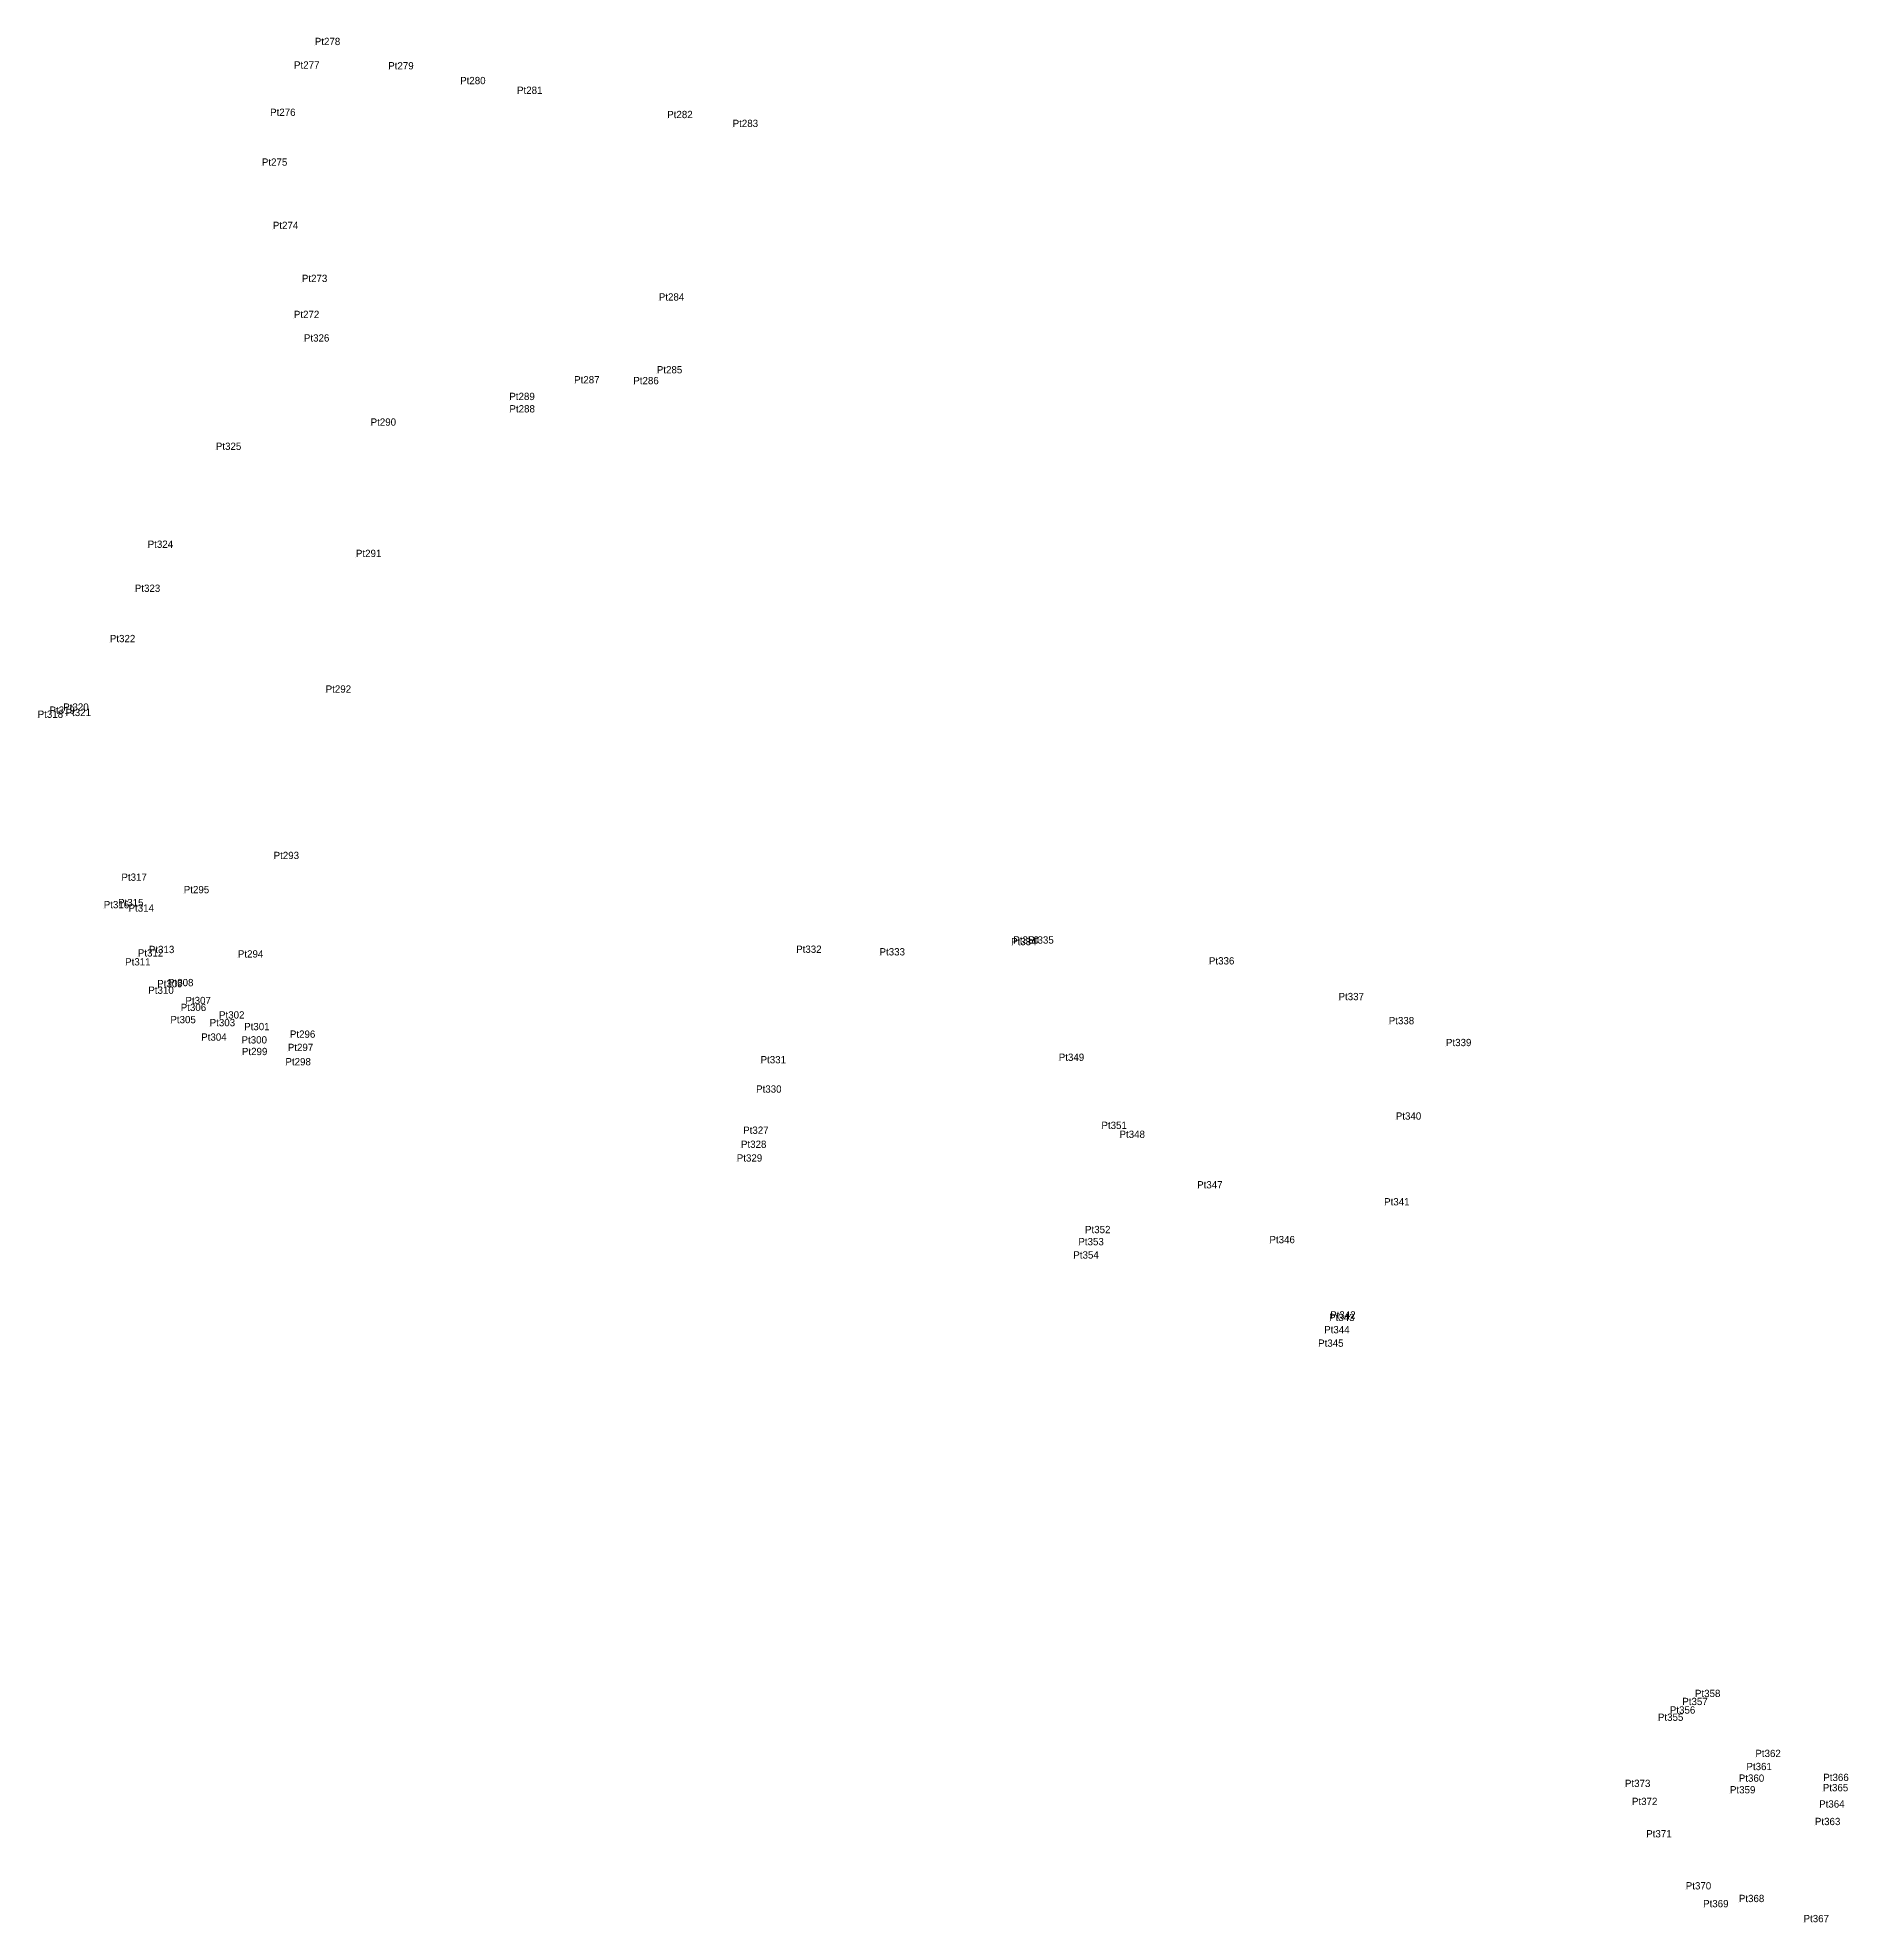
# Model space of a CAD drawing. Extents: x 0 to 667379, y 0 to 1854856.
# Drawn here: x 537713.4 to 538161.1, y 1850772.1 to 1851237.9 of the extents above; entities that cross this region are included whole.
import ezdxf

# ---------------------------------------------------------------- set-up
doc = ezdxf.new("R2010")
doc.units = 0
doc.layers.add('Level 12', color=7, linetype='Continuous')
doc.layers.add('Level 7', color=7, linetype='Continuous')

msp = doc.modelspace()

# ---------------------------------------------------------------- texts
at = {"layer": 'Level 12'}
for s, p in [('Pt278', (537781.934, 1851236.042)), ('Pt277', (537776.798, 1851230.22)), ('Pt279', (537800.09, 1851230.035)), ('Pt280', (537817.868, 1851226.38)), ('Pt281', (537831.931, 1851223.984)), ('Pt276', (537770.881, 1851218.53)), ('Pt282', (537869.065, 1851217.986)), ('Pt283', (537885.241, 1851215.79)), ('Pt275', (537768.849, 1851206.228)), ('Pt274', (537771.564, 1851190.584)), ('Pt273', (537778.741, 1851177.482)), ('Pt284', (537866.987, 1851172.897)), ('Pt272', (537776.76, 1851168.583)), ('Pt326', (537779.242, 1851162.757)), ('Pt285', (537866.496, 1851154.904)), ('Pt287', (537846.046, 1851152.428)), ('Pt286', (537860.678, 1851152.214)), ('Pt289', (537830.03, 1851148.301)), ('Pt288', (537830.059, 1851145.246)), ('Pt290', (537795.738, 1851141.972)), ('Pt325', (537757.473, 1851135.983)), ('Pt324', (537740.623, 1851111.777)), ('Pt291', (537792.104, 1851109.505)), ('Pt323', (537737.435, 1851100.896)), ('Pt322', (537731.267, 1851088.461)), ('Pt292', (537784.626, 1851075.985)), ('Pt318', (537713.424, 1851069.764)), ('Pt319', (537716.349, 1851070.772)), ('Pt320', (537719.744, 1851071.522)), ('Pt321', (537720.322, 1851070.194)), ('Pt293', (537771.753, 1851034.855)), ('Pt317', (537734.125, 1851029.486)), ('Pt315', (537733.298, 1851023.205)), ('Pt295', (537749.542, 1851026.412)), ('Pt316', (537729.753, 1851022.7)), ('Pt314', (537735.894, 1851021.865)), ('Pt350', (537954.639, 1851013.961)), ('Pt335', (537958.332, 1851013.962)), ('Pt312', (537738.19, 1851010.769)), ('Pt313', (537740.92, 1851011.618)), ('Pt294', (537762.92, 1851010.516)), ('Pt332', (537900.935, 1851011.681)), ('Pt333', (537921.553, 1851011.038)), ('Pt334', (537954.077, 1851013.566)), ('Pt311', (537735.04, 1851008.561)), ('Pt336', (538002.983, 1851008.808)), ('Pt310', (537740.779, 1851001.552)), ('Pt309', (537742.977, 1851003.17)), ('Pt308', (537745.647, 1851003.436)), ('Pt337', (538035.03, 1850999.979)), ('Pt306', (537748.787, 1850997.287)), ('Pt307', (537749.954, 1850998.999)), ('Pt302', (537758.256, 1850995.442)), ('Pt305', (537746.232, 1850994.283)), ('Pt303', (537755.944, 1850993.541)), ('Pt301', (537764.467, 1850992.559)), ('Pt296', (537775.776, 1850990.687)), ('Pt338', (538047.442, 1850994.035)), ('Pt304', (537753.854, 1850989.971)), ('Pt300', (537763.823, 1850989.276)), ('Pt299', (537763.917, 1850986.402)), ('Pt297', (537775.262, 1850987.414)), ('Pt339', (538061.587, 1850988.62)), ('Pt298', (537774.676, 1850983.875)), ('Pt331', (537892.145, 1850984.372)), ('Pt349', (537965.862, 1850984.979)), ('Pt330', (537891.035, 1850977.121)), ('Pt351', (537976.412, 1850968.154)), ('Pt340', (538049.19, 1850970.45)), ('Pt328', (537887.294, 1850963.474)), ('Pt327', (537887.845, 1850966.95)), ('Pt348', (537980.882, 1850965.935)), ('Pt329', (537886.261, 1850960.082)), ('Pt347', (538000.071, 1850953.46)), ('Pt341', (538046.298, 1850949.259)), ('Pt353', (537970.71, 1850939.406)), ('Pt352', (537972.353, 1850942.393)), ('Pt346', (538017.951, 1850939.911)), ('Pt354', (537969.47, 1850936.112)), ('Pt343', (538032.702, 1850920.673)), ('Pt342', (538032.96, 1850921.299)), ('Pt344', (538031.477, 1850917.647)), ('Pt345', (538029.981, 1850914.316)), ('Pt358', (538123.145, 1850827.738)), ('Pt356', (538116.941, 1850823.646)), ('Pt357', (538120.013, 1850825.751)), ('Pt355', (538113.989, 1850821.858)), ('Pt361', (538135.874, 1850809.676)), ('Pt362', (538138.082, 1850812.912)), ('Pt373', (538105.841, 1850805.508)), ('Pt360', (538133.987, 1850806.805)), ('Pt365', (538154.753, 1850804.458)), ('Pt366', (538154.877, 1850806.985)), ('Pt372', (538107.572, 1850801.056)), ('Pt359', (538131.798, 1850803.929)), ('Pt364', (538153.847, 1850800.419)), ('Pt363', (538152.802, 1850796.09)), ('Pt371', (538111.1, 1850793.052)), ('Pt370', (538120.876, 1850780.191)), ('Pt368', (538134.001, 1850777.059)), ('Pt369', (538125.156, 1850775.781)), ('Pt367', (538149.996, 1850772.093))]:
    msp.add_text(s, height=1.8, dxfattribs=at).set_placement(p)

# ---------------------------------------------------------------- linework, layer by layer
at = {"layer": 'Level 7'}
for p, q in [((537781.934, 1851236.042), (537781.934, 1851236.042)), ((537776.798, 1851230.22), (537776.798, 1851230.22)), ((537800.09, 1851230.035), (537800.09, 1851230.035)), ((537817.868, 1851226.38), (537817.868, 1851226.38)), ((537831.931, 1851223.984), (537831.931, 1851223.984)), ((537770.881, 1851218.53), (537770.881, 1851218.53)), ((537869.065, 1851217.986), (537869.065, 1851217.986)), ((537885.241, 1851215.79), (537885.241, 1851215.79)), ((537768.849, 1851206.228), (537768.849, 1851206.228)), ((537771.564, 1851190.584), (537771.564, 1851190.584)), ((537778.741, 1851177.482), (537778.741, 1851177.482)), ((537866.987, 1851172.897), (537866.987, 1851172.897)), ((537776.76, 1851168.583), (537776.76, 1851168.583)), ((537779.242, 1851162.757), (537779.242, 1851162.757)), ((537846.046, 1851152.428), (537846.046, 1851152.428)), ((537860.678, 1851152.214), (537860.678, 1851152.214)), ((537866.496, 1851154.904), (537866.496, 1851154.904)), ((537830.03, 1851148.301), (537830.03, 1851148.301)), ((537795.738, 1851141.972), (537795.738, 1851141.972)), ((537830.059, 1851145.246), (537830.059, 1851145.246)), ((537757.473, 1851135.983), (537757.473, 1851135.983)), ((537740.623, 1851111.777), (537740.623, 1851111.777)), ((537792.104, 1851109.505), (537792.104, 1851109.505)), ((537737.435, 1851100.896), (537737.435, 1851100.896)), ((537731.267, 1851088.461), (537731.267, 1851088.461)), ((537719.744, 1851071.522), (537719.744, 1851071.522)), ((537784.626, 1851075.985), (537784.626, 1851075.985)), ((537713.424, 1851069.764), (537713.424, 1851069.764)), ((537716.349, 1851070.772), (537716.349, 1851070.772)), ((537720.322, 1851070.194), (537720.322, 1851070.194)), ((537771.753, 1851034.855), (537771.753, 1851034.855)), ((537734.125, 1851029.486), (537734.125, 1851029.486)), ((537749.542, 1851026.412), (537749.542, 1851026.412)), ((537729.753, 1851022.7), (537729.753, 1851022.7)), ((537733.298, 1851023.205), (537733.298, 1851023.205)), ((537735.894, 1851021.865), (537735.894, 1851021.865)), ((537740.92, 1851011.618), (537740.92, 1851011.618)), ((537900.935, 1851011.681), (537900.935, 1851011.681)), ((537921.553, 1851011.038), (537921.553, 1851011.038)), ((537954.077, 1851013.566), (537954.077, 1851013.566)), ((537954.639, 1851013.961), (537954.639, 1851013.961)), ((537958.332, 1851013.962), (537958.332, 1851013.962)), ((537735.04, 1851008.561), (537735.04, 1851008.561)), ((537738.19, 1851010.769), (537738.19, 1851010.769)), ((537762.92, 1851010.516), (537762.92, 1851010.516)), ((538002.983, 1851008.808), (538002.983, 1851008.808)), ((537740.779, 1851001.552), (537740.779, 1851001.552)), ((537742.977, 1851003.17), (537742.977, 1851003.17)), ((537745.647, 1851003.436), (537745.647, 1851003.436)), ((537748.787, 1850997.287), (537748.787, 1850997.287)), ((537749.954, 1850998.999), (537749.954, 1850998.999)), ((538035.03, 1850999.979), (538035.03, 1850999.979)), ((537746.232, 1850994.283), (537746.232, 1850994.283)), ((537755.944, 1850993.541), (537755.944, 1850993.541)), ((537758.256, 1850995.442), (537758.256, 1850995.442)), ((537764.467, 1850992.559), (537764.467, 1850992.559)), ((538047.442, 1850994.035), (538047.442, 1850994.035)), ((537753.854, 1850989.971), (537753.854, 1850989.971)), ((537763.823, 1850989.276), (537763.823, 1850989.276)), ((537775.776, 1850990.687), (537775.776, 1850990.687)), ((538061.587, 1850988.62), (538061.587, 1850988.62)), ((537763.917, 1850986.402), (537763.917, 1850986.402)), ((537774.676, 1850983.875), (537774.676, 1850983.875)), ((537775.262, 1850987.414), (537775.262, 1850987.414)), ((537892.145, 1850984.372), (537892.145, 1850984.372)), ((537965.862, 1850984.979), (537965.862, 1850984.979)), ((537891.035, 1850977.121), (537891.035, 1850977.121)), ((538049.19, 1850970.45), (538049.19, 1850970.45)), ((537887.845, 1850966.95), (537887.845, 1850966.95)), ((537976.412, 1850968.154), (537976.412, 1850968.154)), ((537980.882, 1850965.935), (537980.882, 1850965.935)), ((537886.261, 1850960.082), (537886.261, 1850960.082)), ((537887.294, 1850963.474), (537887.294, 1850963.474)), ((538000.071, 1850953.46), (538000.071, 1850953.46)), ((538046.298, 1850949.259), (538046.298, 1850949.259)), ((537972.353, 1850942.393), (537972.353, 1850942.393)), ((537970.71, 1850939.406), (537970.71, 1850939.406)), ((538017.951, 1850939.911), (538017.951, 1850939.911)), ((537969.47, 1850936.112), (537969.47, 1850936.112)), ((538032.702, 1850920.673), (538032.702, 1850920.673)), ((538032.96, 1850921.299), (538032.96, 1850921.299)), ((538029.981, 1850914.316), (538029.981, 1850914.316)), ((538031.477, 1850917.647), (538031.477, 1850917.647)), ((538120.013, 1850825.751), (538120.013, 1850825.751)), ((538123.145, 1850827.738), (538123.145, 1850827.738)), ((538113.989, 1850821.858), (538113.989, 1850821.858)), ((538116.941, 1850823.646), (538116.941, 1850823.646)), ((538138.082, 1850812.912), (538138.082, 1850812.912)), ((538133.987, 1850806.805), (538133.987, 1850806.805)), ((538135.874, 1850809.676), (538135.874, 1850809.676)), ((538154.877, 1850806.985), (538154.877, 1850806.985)), ((538105.841, 1850805.508), (538105.841, 1850805.508)), ((538131.798, 1850803.929), (538131.798, 1850803.929)), ((538154.753, 1850804.458), (538154.753, 1850804.458)), ((538107.572, 1850801.056), (538107.572, 1850801.056)), ((538153.847, 1850800.419), (538153.847, 1850800.419)), ((538111.1, 1850793.052), (538111.1, 1850793.052)), ((538152.802, 1850796.09), (538152.802, 1850796.09)), ((538120.876, 1850780.191), (538120.876, 1850780.191)), ((538125.156, 1850775.781), (538125.156, 1850775.781)), ((538134.001, 1850777.059), (538134.001, 1850777.059)), ((538149.996, 1850772.093), (538149.996, 1850772.093))]:
    msp.add_line(p, q, dxfattribs=at)

msp.set_redraw_order([(e.dxf.handle, doc.entitydb.next_handle()) for e in msp.query("TEXT MTEXT ATTDEF DIMENSION ARC_DIMENSION")])  # texts and dimensions are drawn at this point

doc.saveas('drawing.dxf')
